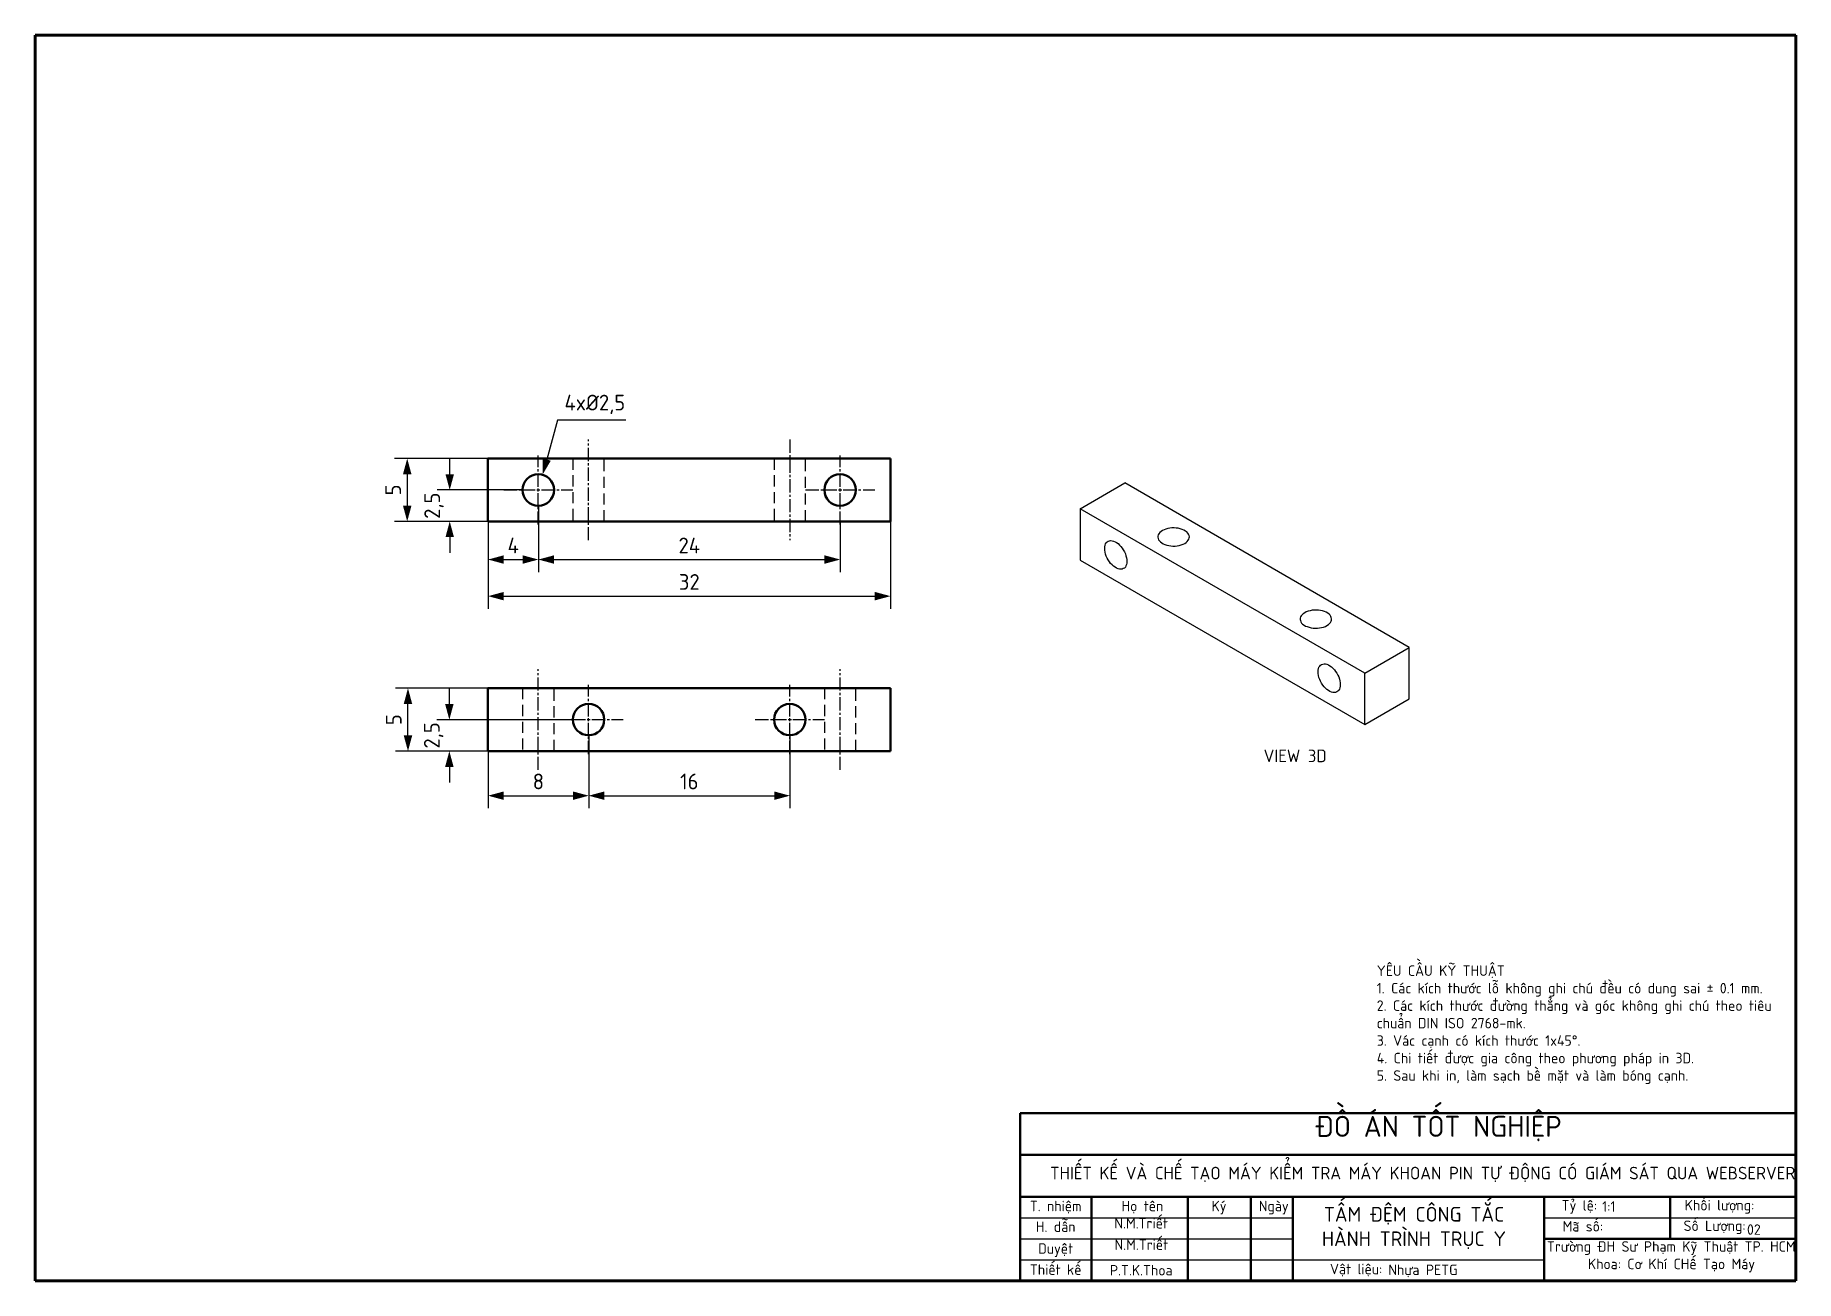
# Model space of a CAD drawing. Header units: millimetres. Extents: x -190 to 12889, y -227 to 3957.
# Drawn here: x 2489.5 to 2629.5, y 62.1 to 161.1 of the extents above; entities that cross this region are included whole.
import ezdxf

# ---------------------------------------------------------------- set-up
doc = ezdxf.new("R2010")
doc.units = ezdxf.units.MM
doc.header["$LTSCALE"] = 0.7
doc.header["$PDMODE"] = 35
doc.header["$PDSIZE"] = -4
doc.linetypes.add('CENTER2', pattern=[1.125, 0.75, -0.125, 0.125, -0.125])
doc.linetypes.add('HIDDEN', pattern=[9.525, 6.35, -3.175])
doc.layers.get('0').update_dxf_attribs({"color": 255})
for name, color, linetype, lineweight in [('AM_5', 10, 'Continuous', 25), ('AMC_Contour', 7, 'Continuous', 50), ('CON', 7, 'Continuous', 50), ('DIM', 94, 'Continuous', 25), ('KHUNGBV', 5, 'Continuous', 70), ('TEXT', 7, 'Continuous', 25)]:
    doc.layers.add(name, color=color, linetype=linetype, lineweight=lineweight)
doc.styles.add('TCVN-7284', font='tcvn+7284-2003r.ttf')
doc.dimstyles.new('TCVN_ISO-25_RadiusDia', dxfattribs={"dimtxt": 2.5, "dimasz": 2.5, "dimexe": 2, "dimexo": 0, "dimgap": 1, "dimtad": 1, "dimtoh": 1, "dimtxsty": 'TCVN-7284', "dimblk": 'Arrow', "dimcen": 0, "dimclrd": 256, "dimclre": 256, "dimclrt": 256, "dimadec": 0, "dimazin": 0, "dimtfac": 1, "dimtofl": 0, "dimtmove": 1, "dimatfit": 0, "dimldrblk": 'Arrow', "dimfxl": 1, "dimlwd": -1, "dimlwe": -1, "dimarcsym": 0})

msp = doc.modelspace()

# ---------------------------------------------------------------- texts
at = {"insert": (2587.1895, 104.2846), "char_height": 1, "width": 32.832125, "attachment_point": 1, "style": 'TCVN-7284'}
msp.add_mtext('VIEW 3D', dxfattribs=at)
at = {"ltscale": 0.7, "char_height": 0.83333, "attachment_point": 1, "style": 'TCVN-7284'}
for s, width, insert in [('1:1', 1.500012, (2614.1157, 68.385)), ('02', 1.500012, (2625.6302, 66.5507)), ('Nhựa PETG', 7.042869, (2597.1123, 63.354))]:
    msp.add_mtext_dynamic_manual_height_columns(s, width=width, gutter_width=4.1667, heights=[0], dxfattribs=dict(at, insert=insert))
at = {"layer": 'AMC_Contour', "color": 255, "insert": (2599.1475, 66.2549), "char_height": 1.166667, "attachment_point": 5, "style": 'TCVN-7284'}
msp.add_mtext_dynamic_manual_height_columns('TẤM ĐỆM CÔNG TẮC HÀNH TRÌNH TRỤC Y', width=16.020954, gutter_width=5.8333, heights=[0], dxfattribs=at)
at = {"layer": 'TEXT', "ltscale": 0.7, "insert": (2596.1882, 87.1284), "char_height": 0.833333, "attachment_point": 1, "style": 'TCVN-7284'}
msp.add_mtext_dynamic_manual_height_columns('YÊU CẦU KỸ THUẬT\\P1. Các kích thước lỗ không ghi chú đều có dung sai ± 0.1 mm. \\P2. Các kích thước đường thẳng và góc không ghi chú theo tiêu chuẩn DIN ISO 2768-mk.\\P3. Vác cạnh có kích thước 1x45°.\\P4. Chi tiết được gia công theo phương pháp in 3D.\\P5. Sau khi in, làm sạch bề mặt và làm bóng cạnh.', width=34.402642, gutter_width=574.0304, heights=[0], dxfattribs=at)

# ---------------------------------------------------------------- blocks, each defined once
blk = doc.blocks.new('KHUNG_A3')
at = {"layer": 'CON', "color": 8, "linetype": 'Continuous', "ltscale": 0.66}
for p, q in [((296.71, 84.61), (296.71, 44.61)), ((296.71, 84.61), (481.71, 84.61)), ((296.71, 74.61), (481.71, 74.61)), ((296.71, 64.61), (481.71, 64.61)), ((313.71, 64.61), (313.71, 44.61)), ((336.71, 64.61), (336.71, 44.61)), ((351.71, 64.61), (351.71, 44.61)), ((361.71, 64.61), (361.71, 44.61)), ((421.71, 44.61), (421.71, 64.61)), ((451.71, 54.61), (451.71, 64.61)), ((421.71, 54.61), (481.71, 54.61))]:
    blk.add_line(p, q, dxfattribs=at)
at = {"layer": 'DIM', "color": 8, "linetype": 'Continuous', "ltscale": 0.66}
for p, q in [((296.71, 59.61), (361.71, 59.61)), ((421.71, 59.61), (481.71, 59.61)), ((296.71, 54.61), (361.71, 54.61)), ((296.71, 49.61), (421.71, 49.61))]:
    blk.add_line(p, q, dxfattribs=at)
at = {"layer": 'KHUNGBV', "color": 8, "linetype": 'Continuous', "ltscale": 0.66}
for p, q in [((481.71, 341.61), (61.71, 341.61)), ((61.71, 341.61), (61.71, 44.61)), ((481.71, 44.61), (481.71, 341.61)), ((61.71, 44.61), (481.71, 44.61))]:
    blk.add_line(p, q, dxfattribs=at)
at = {"color": 255, "attachment_point": 1, "style": 'TCVN-7284'}
for s, width, insert, char_height in [('{\\W1.485708; }ĐỒ ÁN TỐT NGHIỆP', 65.6643, (362.61, 83.93), 5), ('\\pxqc;T. nhiệm', 16.8827, (296.71, 63.68), 2.5), ('{\\W2.460912; }Họ tên', 16.8827, (317.11, 63.68), 2.5), ('{\\W4.544245; }Ký', 16.8827, (335.42, 63.68), 2.5), ('{\\W1.017842; }Ngày', 9.8035, (352.08, 63.68), 2.5), ('\\pxqc;Tỷ lệ:', 9.8035, (425.19, 63.83), 2.5), ('\\pxqc;Khối lượng:', 20.0073, (453.51, 63.88), 2.5), ('\\pxqc;H. dẫn', 16.8827, (296.71, 58.76), 2.5), ('\\pxqc;N.M.Triết', 16.8827, (317.11, 59.57), 2.5), ('{\\W0.286782; }Mã số:', 12.5818, (425.56, 58.85), 2.5), ('\\pxqc;Số Lượng:', 17.9691, (453.36, 58.98), 2.5), ('\\pxqc;N.M.Triết', 16.8827, (317.16, 54.47), 2.5), ('\\pxqc;Duyệt', 16.8827, (296.71, 53.54), 2.5), ('{\\W0.981773; }Trường ĐH Sư Phạm Kỹ Thuật TP. HCM\\P{\\W7.398439; }Khoa: Cơ Khí CHế Tạo Máy ', 61.6953, (420.88, 54.04), 2.5), ('\\pxqc;Thiết kế', 16.8827, (296.71, 48.52), 2.5), ('\\pxqc;P.T.K.Thoa', 16.8827, (317.11, 48.37), 2.5), ('\\pxi-3,l3,qc,t3;Vật liệu:', 59.8171, (346.92, 48.66), 2.5)]:
    blk.add_mtext_dynamic_manual_height_columns(s, width=width, gutter_width=88.6, heights=[0], dxfattribs=dict(at, insert=insert, char_height=char_height))
at = {"color": 255, "insert": (303.83, 71.79), "char_height": 3, "width": 178.521, "attachment_point": 1, "style": 'TCVN-7284'}
blk.add_mtext('THIẾT KẾ VÀ CHẾ TẠO MÁY KIỂM TRA MÁY KHOAN PIN TỰ ĐỘNG CÓ GIÁM SÁT QUA WEBSERVER\\P', dxfattribs=at)
blk = doc.blocks.new('*U205')
at = {"layer": 'AM_5', "color": 0, "linetype": 'CENTER2', "ltscale": 2, "transparency": 16777216}
for p, q in [((0, 0.25), (0, 2.75)), ((-2.75, 0), (-0.25, 0)), ((0.25, 0), (2.75, 0)), ((0, -2.75), (0, -0.25))]:
    blk.add_line(p, q, dxfattribs=at)
at = {"layer": 'AM_5', "color": 0, "linetype": 'Continuous', "ltscale": 2, "transparency": 16777216}
for p, q in [((-0.125, 0), (0.125, 0)), ((0, -0.125), (0, 0.125))]:
    blk.add_line(p, q, dxfattribs=at)
blk = doc.blocks.new('*U206')
at = {"layer": 'AM_5', "color": 0, "linetype": 'CENTER2', "ltscale": 2, "transparency": 16777216}
for p, q in [((0, 0.25), (0, 2.75)), ((-2.75, 0), (-0.25, 0)), ((0.25, 0), (2.75, 0)), ((0, -2.75), (0, -0.25))]:
    blk.add_line(p, q, dxfattribs=at)
at = {"layer": 'AM_5', "color": 0, "linetype": 'Continuous', "ltscale": 2, "transparency": 16777216}
for p, q in [((-0.125, 0), (0.125, 0)), ((0, -0.125), (0, 0.125))]:
    blk.add_line(p, q, dxfattribs=at)
blk = doc.blocks.new('*U207')
at = {"layer": 'AM_5', "color": 0, "linetype": 'CENTER2', "ltscale": 2, "transparency": 16777216}
blk.add_line((0, -4), (0, 4), dxfattribs=at)
blk = doc.blocks.new('*U208')
at = {"layer": 'AM_5', "color": 0, "linetype": 'CENTER2', "ltscale": 2, "transparency": 16777216}
blk.add_line((0, 4), (0, -4), dxfattribs=at)
blk = doc.blocks.new('3D_X1')
at = {"layer": 'AM_5', "color": 2, "linetype": 'HIDDEN', "ltscale": 0.2}
for p, q in [((2514.75, 153.19), (2514.75, 148.19)), ((2517.25, 148.19), (2517.25, 153.19)), ((2530.75, 153.19), (2530.75, 148.19)), ((2533.25, 148.19), (2533.25, 153.19))]:
    blk.add_line(p, q, dxfattribs=at)
at = {"layer": 'CON'}
for p, q in [((2540, 153.19), (2508, 153.19)), ((2508, 153.19), (2508, 148.19)), ((2540, 148.19), (2540, 153.19)), ((2508, 148.19), (2540, 148.19))]:
    blk.add_line(p, q, dxfattribs=at)
for centre in [(2512, 150.69), (2536, 150.69)]:
    blk.add_circle(centre, 1.25, dxfattribs=at)
at = {"layer": 'AM_5', "linetype": 'CENTER2', "ltscale": 2}
for name, p in [('*U207', (2516, 150.69)), ('*U208', (2532, 150.69)), ('*U206', (2512, 150.69)), ('*U205', (2536, 150.69))]:
    blk.add_blockref(name, p, dxfattribs=at)
blk = doc.blocks.new('*U212')
at = {"layer": 'AM_5', "color": 0, "linetype": 'CENTER2', "ltscale": 2, "transparency": 16777216}
for p, q in [((0, 0.25), (0, 2.75)), ((-2.75, 0), (-0.25, 0)), ((0.25, 0), (2.75, 0)), ((0, -2.75), (0, -0.25))]:
    blk.add_line(p, q, dxfattribs=at)
at = {"layer": 'AM_5', "color": 0, "linetype": 'Continuous', "ltscale": 2, "transparency": 16777216}
for p, q in [((-0.125, 0), (0.125, 0)), ((0, -0.125), (0, 0.125))]:
    blk.add_line(p, q, dxfattribs=at)
blk = doc.blocks.new('*U213')
at = {"layer": 'AM_5', "color": 0, "linetype": 'CENTER2', "ltscale": 2, "transparency": 16777216}
for p, q in [((0, 0.25), (0, 2.75)), ((-2.75, 0), (-0.25, 0)), ((0.25, 0), (2.75, 0)), ((0, -2.75), (0, -0.25))]:
    blk.add_line(p, q, dxfattribs=at)
at = {"layer": 'AM_5', "color": 0, "linetype": 'Continuous', "ltscale": 2, "transparency": 16777216}
for p, q in [((-0.125, 0), (0.125, 0)), ((0, -0.125), (0, 0.125))]:
    blk.add_line(p, q, dxfattribs=at)
blk = doc.blocks.new('*U210')
at = {"layer": 'AM_5', "color": 0, "linetype": 'CENTER2', "ltscale": 2, "transparency": 16777216}
blk.add_line((0, -4), (0, 4), dxfattribs=at)
blk = doc.blocks.new('*U211')
at = {"layer": 'AM_5', "color": 0, "linetype": 'CENTER2', "ltscale": 2, "transparency": 16777216}
blk.add_line((0, -4), (0, 4), dxfattribs=at)
blk = doc.blocks.new('3D_X2')
at = {"layer": 'AM_5', "color": 2, "linetype": 'HIDDEN', "ltscale": 0.2}
for p, q in [((2510.75, 134.94), (2510.75, 129.94)), ((2513.25, 129.94), (2513.25, 134.94)), ((2534.75, 134.94), (2534.75, 129.94)), ((2537.25, 129.94), (2537.25, 134.94))]:
    blk.add_line(p, q, dxfattribs=at)
at = {"layer": 'CON'}
for p, q in [((2508, 129.94), (2508, 134.94)), ((2540, 134.94), (2508, 134.94)), ((2540, 129.94), (2540, 134.94)), ((2540, 129.94), (2508, 129.94))]:
    blk.add_line(p, q, dxfattribs=at)
for centre in [(2516, 132.44), (2532, 132.44)]:
    blk.add_circle(centre, 1.25, dxfattribs=at)
at = {"layer": 'AM_5', "linetype": 'CENTER2', "ltscale": 2}
for name, p in [('*U211', (2512, 132.44)), ('*U210', (2536, 132.44)), ('*U212', (2516, 132.44)), ('*U213', (2532, 132.44))]:
    blk.add_blockref(name, p, dxfattribs=at)
blk = doc.blocks.new('Arrow')
at = {"layer": 'DIM'}
blk.add_solid([(-1, 0.27), (-1, -0.27), (0, 0)], dxfattribs=at)
blk = doc.blocks.new('*D641')
at = {"layer": 'Defpoints', "color": 0, "ltscale": 0.7, "transparency": 16777216}
for p in [(2522.47, 124.92), (2528.27, 124.92), (2525.52, 122.42)]:
    blk.add_point(p, dxfattribs=at)
at = {"layer": 'DIM', "ltscale": 0.7, "transparency": 16777216}
for p, q in [((2522.47, 126.17), (2522.47, 127.42)), ((2528.27, 124.92), (2521.47, 124.92)), ((2525.52, 122.42), (2521.47, 122.42)), ((2522.47, 121.17), (2522.47, 119.92))]:
    blk.add_line(p, q, dxfattribs=at)
at = {"layer": 'DIM', "ltscale": 0.7, "transparency": 16777216, "xscale": 1.25, "yscale": 1.25, "zscale": 1.25}
for p, rotation in [((2522.47, 124.92), 270), ((2522.47, 122.42), 90)]:
    blk.add_blockref('Arrow', p, dxfattribs=dict(at, rotation=rotation))
at = {"layer": 'DIM', "ltscale": 0.7, "transparency": 16777216, "insert": (2521.22, 123.67), "char_height": 1.25, "attachment_point": 5, "rotation": 90, "style": 'TCVN-7284'}
blk.add_mtext('2,5', dxfattribs=at)
blk = doc.blocks.new('*D642')
at = {"layer": 'Defpoints', "color": 0, "ltscale": 0.7, "transparency": 16777216}
for p in [(2525.52, 127.42), (2519.09, 122.42), (2525.52, 122.42)]:
    blk.add_point(p, dxfattribs=at)
at = {"layer": 'DIM', "ltscale": 0.7, "transparency": 16777216}
for p, q in [((2525.52, 127.42), (2518.09, 127.42)), ((2519.09, 126.17), (2519.09, 123.67)), ((2525.52, 122.42), (2518.09, 122.42))]:
    blk.add_line(p, q, dxfattribs=at)
at = {"layer": 'DIM', "ltscale": 0.7, "transparency": 16777216, "xscale": 1.25, "yscale": 1.25, "zscale": 1.25}
for p, rotation in [((2519.09, 127.42), 90), ((2519.09, 122.42), 270)]:
    blk.add_blockref('Arrow', p, dxfattribs=dict(at, rotation=rotation))
at = {"layer": 'DIM', "ltscale": 0.7, "transparency": 16777216, "insert": (2517.97, 124.92), "char_height": 1.25, "attachment_point": 5, "rotation": 90, "style": 'TCVN-7284'}
blk.add_mtext('5', dxfattribs=at)
blk = doc.blocks.new('*D643')
at = {"layer": 'Defpoints', "color": 0, "ltscale": 0.7, "transparency": 16777216}
for p in [(2529.52, 123.67), (2525.52, 122.42), (2529.52, 119.39)]:
    blk.add_point(p, dxfattribs=at)
at = {"layer": 'DIM', "ltscale": 0.7, "transparency": 16777216}
for p, q in [((2529.52, 123.67), (2529.52, 118.39)), ((2525.52, 122.42), (2525.52, 118.39)), ((2526.77, 119.39), (2528.27, 119.39))]:
    blk.add_line(p, q, dxfattribs=at)
at = {"layer": 'DIM', "ltscale": 0.7, "transparency": 16777216, "xscale": 1.25, "yscale": 1.25, "zscale": 1.25, "rotation": 180}
blk.add_blockref('Arrow', (2525.52, 119.39), dxfattribs=at)
at = {"layer": 'DIM', "ltscale": 0.7, "transparency": 16777216, "xscale": 1.25, "yscale": 1.25, "zscale": 1.25}
blk.add_blockref('Arrow', (2529.52, 119.39), dxfattribs=at)
at = {"layer": 'DIM', "ltscale": 0.7, "transparency": 16777216, "insert": (2527.52, 120.51), "char_height": 1.25, "attachment_point": 5, "style": 'TCVN-7284'}
blk.add_mtext('4', dxfattribs=at)
blk = doc.blocks.new('*D644')
at = {"layer": 'Defpoints', "color": 0, "ltscale": 0.7, "transparency": 16777216}
for p in [(2529.52, 123.67), (2553.52, 122.42), (2553.52, 119.39)]:
    blk.add_point(p, dxfattribs=at)
at = {"layer": 'DIM', "ltscale": 0.7, "transparency": 16777216}
for p, q in [((2529.52, 123.67), (2529.52, 118.39)), ((2553.52, 122.42), (2553.52, 118.39)), ((2530.77, 119.39), (2552.27, 119.39))]:
    blk.add_line(p, q, dxfattribs=at)
at = {"layer": 'DIM', "ltscale": 0.7, "transparency": 16777216, "xscale": 1.25, "yscale": 1.25, "zscale": 1.25, "rotation": 180}
blk.add_blockref('Arrow', (2529.52, 119.39), dxfattribs=at)
at = {"layer": 'DIM', "ltscale": 0.7, "transparency": 16777216, "xscale": 1.25, "yscale": 1.25, "zscale": 1.25}
blk.add_blockref('Arrow', (2553.52, 119.39), dxfattribs=at)
at = {"layer": 'DIM', "ltscale": 0.7, "transparency": 16777216, "insert": (2541.52, 120.51), "char_height": 1.25, "attachment_point": 5, "style": 'TCVN-7284'}
blk.add_mtext('24', dxfattribs=at)
blk = doc.blocks.new('*D645')
at = {"layer": 'Defpoints', "color": 0, "ltscale": 0.7, "transparency": 16777216}
for p in [(2525.52, 122.42), (2557.52, 122.42), (2557.52, 116.48)]:
    blk.add_point(p, dxfattribs=at)
at = {"layer": 'DIM', "ltscale": 0.7, "transparency": 16777216}
for p, q in [((2525.52, 122.42), (2525.52, 115.48)), ((2557.52, 122.42), (2557.52, 115.48)), ((2526.77, 116.48), (2556.27, 116.48))]:
    blk.add_line(p, q, dxfattribs=at)
at = {"layer": 'DIM', "ltscale": 0.7, "transparency": 16777216, "xscale": 1.25, "yscale": 1.25, "zscale": 1.25, "rotation": 180}
blk.add_blockref('Arrow', (2525.52, 116.48), dxfattribs=at)
at = {"layer": 'DIM', "ltscale": 0.7, "transparency": 16777216, "xscale": 1.25, "yscale": 1.25, "zscale": 1.25}
blk.add_blockref('Arrow', (2557.52, 116.48), dxfattribs=at)
at = {"layer": 'DIM', "ltscale": 0.7, "transparency": 16777216, "insert": (2541.52, 117.61), "char_height": 1.25, "attachment_point": 5, "style": 'TCVN-7284'}
blk.add_mtext('32', dxfattribs=at)
blk = doc.blocks.new('*D646')
at = {"layer": 'Defpoints', "color": 0, "ltscale": 0.7, "transparency": 16777216}
for p in [(2522.44, 106.66), (2532.27, 106.66), (2525.52, 104.16)]:
    blk.add_point(p, dxfattribs=at)
at = {"layer": 'DIM', "ltscale": 0.7, "transparency": 16777216}
for p, q in [((2522.44, 107.91), (2522.44, 109.16)), ((2532.27, 106.66), (2521.44, 106.66)), ((2525.52, 104.16), (2521.44, 104.16)), ((2522.44, 102.91), (2522.44, 101.66))]:
    blk.add_line(p, q, dxfattribs=at)
at = {"layer": 'DIM', "ltscale": 0.7, "transparency": 16777216, "xscale": 1.25, "yscale": 1.25, "zscale": 1.25}
for p, rotation in [((2522.44, 106.66), 270), ((2522.44, 104.16), 90)]:
    blk.add_blockref('Arrow', p, dxfattribs=dict(at, rotation=rotation))
at = {"layer": 'DIM', "ltscale": 0.7, "transparency": 16777216, "insert": (2521.19, 105.41), "char_height": 1.25, "attachment_point": 5, "rotation": 90, "style": 'TCVN-7284'}
blk.add_mtext('2,5', dxfattribs=at)
blk = doc.blocks.new('*D647')
at = {"layer": 'Defpoints', "color": 0, "ltscale": 0.7, "transparency": 16777216}
for p in [(2519.15, 109.16), (2525.52, 109.16), (2525.52, 104.16)]:
    blk.add_point(p, dxfattribs=at)
at = {"layer": 'DIM', "ltscale": 0.7, "transparency": 16777216}
for p, q in [((2525.52, 109.16), (2518.15, 109.16)), ((2519.15, 105.41), (2519.15, 107.91)), ((2525.52, 104.16), (2518.15, 104.16))]:
    blk.add_line(p, q, dxfattribs=at)
at = {"layer": 'DIM', "ltscale": 0.7, "transparency": 16777216, "xscale": 1.25, "yscale": 1.25, "zscale": 1.25}
for p, rotation in [((2519.15, 109.16), 90), ((2519.15, 104.16), 270)]:
    blk.add_blockref('Arrow', p, dxfattribs=dict(at, rotation=rotation))
at = {"layer": 'DIM', "ltscale": 0.7, "transparency": 16777216, "insert": (2518.02, 106.66), "char_height": 1.25, "attachment_point": 5, "rotation": 90, "style": 'TCVN-7284'}
blk.add_mtext('5', dxfattribs=at)
blk = doc.blocks.new('*D648')
at = {"layer": 'Defpoints', "color": 0, "ltscale": 0.7, "transparency": 16777216}
for p in [(2533.52, 105.41), (2525.52, 104.16), (2533.52, 100.62)]:
    blk.add_point(p, dxfattribs=at)
at = {"layer": 'DIM', "ltscale": 0.7, "transparency": 16777216}
for p, q in [((2533.52, 105.41), (2533.52, 99.62)), ((2525.52, 104.16), (2525.52, 99.62)), ((2526.77, 100.62), (2532.27, 100.62))]:
    blk.add_line(p, q, dxfattribs=at)
at = {"layer": 'DIM', "ltscale": 0.7, "transparency": 16777216, "xscale": 1.25, "yscale": 1.25, "zscale": 1.25, "rotation": 180}
blk.add_blockref('Arrow', (2525.52, 100.62), dxfattribs=at)
at = {"layer": 'DIM', "ltscale": 0.7, "transparency": 16777216, "xscale": 1.25, "yscale": 1.25, "zscale": 1.25}
blk.add_blockref('Arrow', (2533.52, 100.62), dxfattribs=at)
at = {"layer": 'DIM', "ltscale": 0.7, "transparency": 16777216, "insert": (2529.52, 101.75), "char_height": 1.25, "attachment_point": 5, "style": 'TCVN-7284'}
blk.add_mtext('8', dxfattribs=at)
blk = doc.blocks.new('*D649')
at = {"layer": 'Defpoints', "color": 0, "ltscale": 0.7, "transparency": 16777216}
for p in [(2533.52, 105.41), (2549.52, 105.41), (2549.52, 100.62)]:
    blk.add_point(p, dxfattribs=at)
at = {"layer": 'DIM', "ltscale": 0.7, "transparency": 16777216}
for p, q in [((2533.52, 105.41), (2533.52, 99.62)), ((2549.52, 105.41), (2549.52, 99.62)), ((2534.77, 100.62), (2548.27, 100.62))]:
    blk.add_line(p, q, dxfattribs=at)
at = {"layer": 'DIM', "ltscale": 0.7, "transparency": 16777216, "xscale": 1.25, "yscale": 1.25, "zscale": 1.25, "rotation": 180}
blk.add_blockref('Arrow', (2533.52, 100.62), dxfattribs=at)
at = {"layer": 'DIM', "ltscale": 0.7, "transparency": 16777216, "xscale": 1.25, "yscale": 1.25, "zscale": 1.25}
blk.add_blockref('Arrow', (2549.52, 100.62), dxfattribs=at)
at = {"layer": 'DIM', "ltscale": 0.7, "transparency": 16777216, "insert": (2541.52, 101.75), "char_height": 1.25, "attachment_point": 5, "style": 'TCVN-7284'}
blk.add_mtext('16', dxfattribs=at)
blk = doc.blocks.new('KSW')
at = {"color": 5}
for p, q in [((2557.65, -39.88), (2561.19, -37.83)), ((2583.81, -50.9), (2561.19, -37.83)), ((2580.28, -52.94), (2557.65, -39.88)), ((2557.65, -39.88), (2557.65, -43.96)), ((2557.65, -43.96), (2580.28, -57.02)), ((2580.28, -52.94), (2583.81, -50.9)), ((2583.81, -54.98), (2583.81, -50.9)), ((2580.28, -57.02), (2580.28, -52.94)), ((2580.28, -57.02), (2583.81, -54.98))]:
    blk.add_line(p, q, dxfattribs=at)
at = {"color": 5, "flags": 128}
for points in [[(2564.19, -41.61), (2564.08, -41.68), (2563.99, -41.77), (2563.91, -41.86), (2563.86, -41.95), (2563.83, -42.05), (2563.83, -42.14), (2563.84, -42.24), (2563.88, -42.34), (2563.95, -42.43), (2564.03, -42.52), (2564.13, -42.59), (2564.25, -42.66), (2564.39, -42.72), (2564.54, -42.77), (2564.7, -42.81), (2564.86, -42.83), (2565.03, -42.84), (2565.2, -42.84), (2565.37, -42.82), (2565.53, -42.79), (2565.69, -42.75), (2565.83, -42.7), (2565.96, -42.63), (2566.07, -42.56), (2566.17, -42.47), (2566.24, -42.38), (2566.29, -42.29), (2566.32, -42.19), (2566.33, -42.1), (2566.31, -42), (2566.27, -41.9), (2566.2, -41.81), (2566.12, -41.72), (2566.02, -41.65), (2565.9, -41.58), (2565.76, -41.52), (2565.61, -41.47), (2565.45, -41.43), (2565.29, -41.41), (2565.12, -41.4), (2564.95, -41.4), (2564.78, -41.42), (2564.62, -41.45), (2564.46, -41.49), (2564.32, -41.55), (2564.19, -41.61)], [(2559.6, -43.04), (2559.6, -42.9), (2559.63, -42.78), (2559.67, -42.67), (2559.72, -42.58), (2559.79, -42.51), (2559.88, -42.45), (2559.97, -42.42), (2560.07, -42.41), (2560.18, -42.42), (2560.3, -42.45), (2560.42, -42.5), (2560.54, -42.57), (2560.66, -42.65), (2560.78, -42.76), (2560.89, -42.88), (2560.99, -43.01), (2561.08, -43.15), (2561.17, -43.3), (2561.24, -43.45), (2561.29, -43.61), (2561.33, -43.77), (2561.36, -43.92), (2561.36, -44.06), (2561.36, -44.19), (2561.33, -44.32), (2561.29, -44.42), (2561.24, -44.52), (2561.17, -44.59), (2561.08, -44.64), (2560.99, -44.68), (2560.89, -44.69), (2560.78, -44.68), (2560.66, -44.65), (2560.54, -44.6), (2560.42, -44.53), (2560.3, -44.44), (2560.18, -44.34), (2560.07, -44.22), (2559.97, -44.09), (2559.88, -43.95), (2559.79, -43.8), (2559.72, -43.64), (2559.67, -43.49), (2559.63, -43.33), (2559.6, -43.18), (2559.6, -43.04)], [(2575.51, -48.14), (2575.39, -48.22), (2575.3, -48.3), (2575.23, -48.39), (2575.18, -48.48), (2575.15, -48.58), (2575.14, -48.68), (2575.16, -48.77), (2575.2, -48.87), (2575.26, -48.96), (2575.34, -49.05), (2575.45, -49.13), (2575.57, -49.2), (2575.7, -49.25), (2575.85, -49.3), (2576.01, -49.34), (2576.18, -49.36), (2576.35, -49.37), (2576.52, -49.37), (2576.69, -49.35), (2576.85, -49.32), (2577, -49.28), (2577.15, -49.23), (2577.27, -49.16), (2577.39, -49.09), (2577.48, -49.01), (2577.55, -48.92), (2577.6, -48.82), (2577.63, -48.73), (2577.64, -48.63), (2577.62, -48.53), (2577.58, -48.43), (2577.52, -48.34), (2577.44, -48.26), (2577.33, -48.18), (2577.21, -48.11), (2577.08, -48.05), (2576.93, -48), (2576.77, -47.96), (2576.6, -47.94), (2576.43, -47.93), (2576.26, -47.93), (2576.09, -47.95), (2575.93, -47.98), (2575.78, -48.02), (2575.63, -48.08), (2575.51, -48.14)], [(2576.57, -52.84), (2576.57, -52.7), (2576.6, -52.58), (2576.64, -52.47), (2576.7, -52.38), (2576.76, -52.31), (2576.85, -52.25), (2576.94, -52.22), (2577.04, -52.21), (2577.15, -52.21), (2577.27, -52.24), (2577.39, -52.29), (2577.51, -52.36), (2577.63, -52.45), (2577.75, -52.56), (2577.86, -52.67), (2577.96, -52.81), (2578.05, -52.95), (2578.14, -53.1), (2578.21, -53.25), (2578.26, -53.41), (2578.3, -53.56), (2578.33, -53.71), (2578.33, -53.86), (2578.33, -53.99), (2578.3, -54.11), (2578.26, -54.22), (2578.21, -54.31), (2578.14, -54.39), (2578.05, -54.44), (2577.96, -54.47), (2577.86, -54.49), (2577.75, -54.48), (2577.63, -54.45), (2577.51, -54.4), (2577.39, -54.33), (2577.27, -54.24), (2577.15, -54.14), (2577.04, -54.02), (2576.94, -53.89), (2576.85, -53.74), (2576.76, -53.59), (2576.7, -53.44), (2576.64, -53.28), (2576.6, -53.13), (2576.57, -52.98), (2576.57, -52.84)]]:
    blk.add_lwpolyline(points, dxfattribs=at)
blk = doc.blocks.new('*D914')
at = {"layer": 'Defpoints', "color": 0, "ltscale": 0.7, "transparency": 16777216}
for p in [(2529.85, 126.13), (2529.19, 123.72)]:
    blk.add_point(p, dxfattribs=at)
at = {"layer": 'DIM', "ltscale": 0.7, "transparency": 16777216}
for p, q in [((2531.04, 130.47), (2530.18, 127.33)), ((2536.47, 130.47), (2531.04, 130.47))]:
    blk.add_line(p, q, dxfattribs=at)
at = {"layer": 'DIM', "ltscale": 0.7, "transparency": 16777216, "xscale": 1.25, "yscale": 1.25, "zscale": 1.25, "rotation": 254.6681671467379}
blk.add_blockref('Arrow', (2529.85, 126.13), dxfattribs=at)
at = {"layer": 'DIM', "ltscale": 0.7, "transparency": 16777216, "insert": (2534.01, 131.72), "char_height": 1.25, "attachment_point": 5, "style": 'TCVN-7284'}
blk.add_mtext('4x%%C2,5', dxfattribs=at)

# ---------------------------------------------------------------- dimensions: what is measured, and where the dimension line sits
at = {"layer": 'DIM', "ltscale": 0.7}
dim = msp.add_diameter_dim_2p(p1=(2529.1852, 123.7179), p2=(2529.8462, 126.1289), dimstyle='TCVN_ISO-25_RadiusDia', override={"dimscale": 0.5, "dimpost": '4x%%C<>'}, dxfattribs=at)
dim.commit()
dim.dimension.update_dxf_attribs({"geometry": '*D914', "text_midpoint": (2531.0371, 130.4726), "dimtype": 163})
for base, p1, p2, picture, middle in [((2519.0942, 122.4234), (2525.5157, 127.4234), (2525.5157, 122.4234), '*D642', (2517.9692, 124.9234)), ((2519.1499, 109.164), (2525.5157, 104.164), (2525.5157, 109.164), '*D647', (2518.0249, 106.664))]:
    dim = msp.add_linear_dim(base=base, p1=p1, p2=p2, angle=90, dimstyle='TCVN_ISO-25_RadiusDia', override={"dimscale": 0.5}, dxfattribs=at)
    dim.commit()
    dim.dimension.update_dxf_attribs({"geometry": picture, "text_midpoint": middle})
for base, p1, p2, picture, middle in [((2522.4666, 124.9234), (2525.5157, 122.4234), (2528.2657, 124.9234), '*D641', (2522.4666, 123.6734)), ((2522.4382, 106.664), (2525.5157, 104.164), (2532.2657, 106.664), '*D646', (2522.4382, 105.414))]:
    dim = msp.add_linear_dim(base=base, p1=p1, p2=p2, angle=90, dimstyle='TCVN_ISO-25_RadiusDia', override={"dimscale": 0.5}, dxfattribs=at)
    dim.commit()
    dim.dimension.update_dxf_attribs({"geometry": picture, "text_midpoint": middle, "dimtype": 160})
for base, p1, p2, override, picture, middle in [((2529.5157, 119.3891), (2525.5157, 122.4234), (2529.5157, 123.6734), {"dimscale": 0.5}, '*D643', (2527.5157, 120.5141)), ((2553.5157, 119.3891), (2529.5157, 123.6734), (2553.5157, 122.4234), {"dimscale": 0.5, "dimtmove": 1}, '*D644', (2541.5157, 120.5141)), ((2557.5157, 116.4837), (2525.5157, 122.4234), (2557.5157, 122.4234), {"dimscale": 0.5, "dimtp": 0.15, "dimtm": 0.15}, '*D645', (2541.5157, 117.6087)), ((2533.5157, 100.6223), (2525.5157, 104.164), (2533.5157, 105.414), {"dimscale": 0.5}, '*D648', (2529.5157, 101.7473)), ((2549.5157, 100.6223), (2533.5157, 105.414), (2549.5157, 105.414), {"dimscale": 0.5, "dimtmove": 1}, '*D649', (2541.5157, 101.7473))]:
    dim = msp.add_linear_dim(base=base, p1=p1, p2=p2, dimstyle='TCVN_ISO-25_RadiusDia', override=override, dxfattribs=at)
    dim.commit()
    dim.dimension.update_dxf_attribs({"geometry": picture, "text_midpoint": middle})

# ---------------------------------------------------------------- block references
at = {"layer": 'AM_5'}
for name in ['3D_X1', '3D_X2']:
    msp.add_blockref(name, (17.5119, -25.7711), dxfattribs=at)
at = {"layer": 'DIM', "xscale": 0.3333333333333333, "yscale": 0.3333333333333333, "zscale": 0.3333333333333333}
msp.add_blockref('KHUNG_A3', (2468.9373, 47.1939), dxfattribs=at)
at = {"layer": 'DIM'}
msp.add_blockref('KSW', (14.954, 163.3051), dxfattribs=at)

msp.set_redraw_order([(e.dxf.handle, doc.entitydb.next_handle()) for e in msp.query("TEXT MTEXT ATTDEF DIMENSION ARC_DIMENSION")])  # texts and dimensions are drawn at this point

doc.saveas('drawing.dxf')
